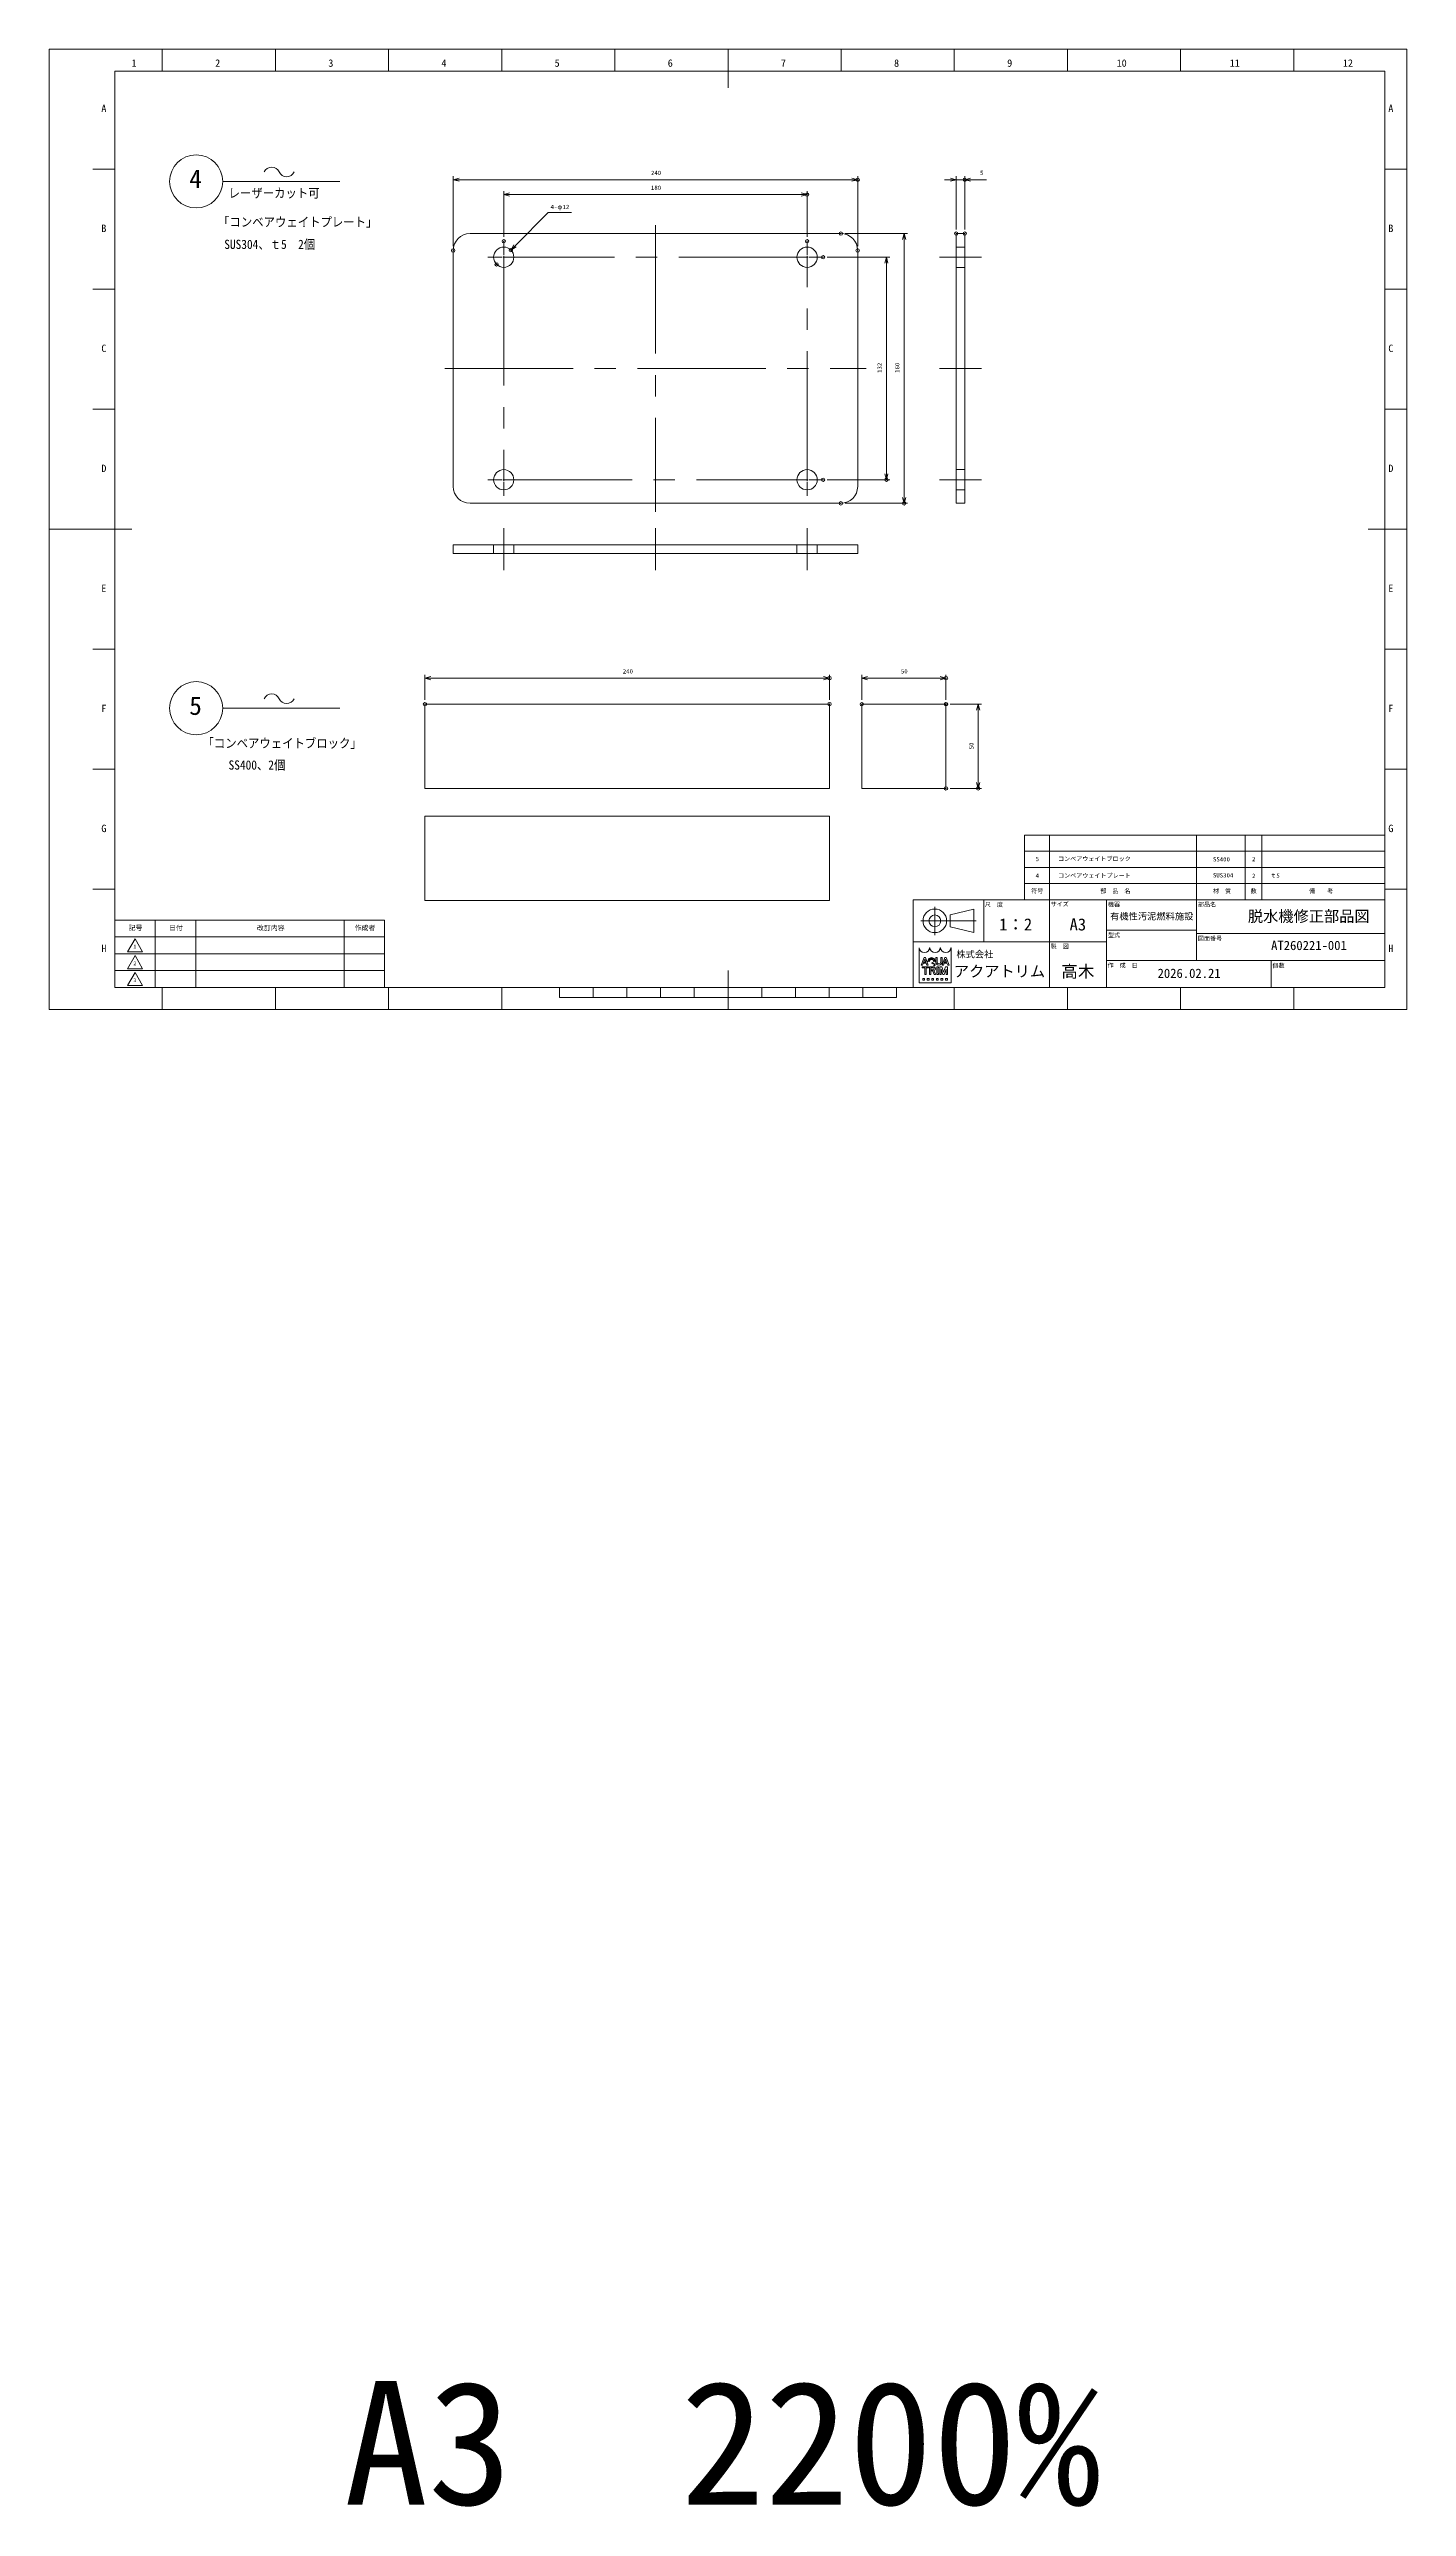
# Model space of a CAD drawing. Units: millimetres at full size. Extents: x -34906 to 7411, y -8440 to 3030.
# Drawn here: x -7189 to -6384, y -8399 to -6941 of the extents above; entities that cross this region are included whole.
import ezdxf
from ezdxf.enums import TextEntityAlignment as Align

# ---------------------------------------------------------------- set-up
doc = ezdxf.new("R2010")
doc.units = ezdxf.units.MM
doc.header["$LTSCALE"] = 4
doc.header["$PDMODE"] = 32
doc.header["$PDSIZE"] = 2
doc.linetypes.add('USER1', pattern=[28.575, 19.05, -3.175, 3.175, -3.175])
doc.linetypes.add('USER4', pattern=[4.7625, 3.175, -1.5875])
for name, color, linetype, lineweight in [('0-1_Defpoints', 7, 'Continuous', 18), ('0-2_01_外形線', 7, 'Continuous', 18), ('0-3_04_中心線', 7, 'USER1', 9), ('0-4_06_文字', 7, 'Continuous', 9), ('0-5_07_寸法線', 7, 'Continuous', 9), ('0-6_02_細線', 5, 'Continuous', 18), ('0-7_99_図枠', 7, 'Continuous', 18), ('0-9_10_補助線', 8, 'Continuous', 18), ('0-A_03_かくれ線', 6, 'USER4', 18)]:
    doc.layers.add(name, color=color, linetype=linetype, lineweight=lineweight)
doc.layers.add('0-F_06_PHANTOM', color=4, linetype='Continuous')
doc.styles.add('ＭＳ ゴシック', font='')
doc.styles.get('ＭＳ ゴシック').set_extended_font_data('MS Gothic')

msp = doc.modelspace()

# ---------------------------------------------------------------- texts
at = {"layer": '0-4_06_文字', "color": 134, "style": 'ＭＳ ゴシック'}
for s, p in [('4', (-7106.239, -7026.435)), ('5', (-7106.239, -7338.984))]:
    msp.add_text(s, height=11, dxfattribs=at).set_placement(p, align=Align.BOTTOM_LEFT)
at = {"layer": '0-4_06_文字', "style": 'ＭＳ ゴシック', "width": 0.9}
for s, p in [('レーザーカット可', (-7082.909, -7030.487)), ('「コンベアウェイトプレート」', (-7089.12, -7047.658)), ('SUS304、ｔ5\u30002個', (-7085.467, -7060.931)), ('「コンベアウェイトブロック」', (-7098.38, -7356.875)), ('SS400、2個', (-7082.909, -7369.832))]:
    msp.add_text(s, height=5.499, dxfattribs=at).set_placement(p, align=Align.BOTTOM_LEFT)
at = {"layer": '0-5_07_寸法線', "style": 'ＭＳ ゴシック'}
for s, p in [('240', (-6832.274, -7016.171)), ('5', (-6637.064, -7016.171)), ('180', (-6832.274, -7024.992)), ('4-φ12', (-6891.85, -7036.356)), ('240', (-6848.995, -7311.907)), ('50', (-6683.993, -7311.907))]:
    msp.add_text(s, height=2.566, dxfattribs=at).set_placement(p, align=Align.BOTTOM_LEFT)
for s, p in [('132', (-6694.597, -7132.795)), ('160', (-6684.097, -7132.795)), ('50', (-6640.139, -7356.092))]:
    msp.add_text(s, height=2.566, rotation=90, dxfattribs=at).set_placement(p, align=Align.BOTTOM_LEFT)
at = {"layer": '0-7_99_図枠', "style": 'ＭＳ ゴシック'}
for s, height, p in [('1', 4.399, (-7140.462, -6952.5)), ('2', 4.399, (-7090.851, -6952.5)), ('3', 4.399, (-7023.721, -6952.5)), ('4', 4.399, (-6956.591, -6952.5)), ('5', 4.399, (-6889.461, -6952.5)), ('6', 4.399, (-6822.331, -6952.5)), ('7', 4.399, (-6755.201, -6952.5)), ('8', 4.399, (-6688.071, -6952.5)), ('9', 4.399, (-6620.941, -6952.5)), ('10', 4.399, (-6555.993, -6952.5)), ('11', 4.399, (-6488.863, -6952.5)), ('12', 4.399, (-6421.733, -6952.5)), ('A', 4.399, (-7158.404, -6979.331)), ('A', 4.399, (-6394.804, -6979.331)), ('B', 4.399, (-7158.404, -7050.536)), ('B', 4.399, (-6394.804, -7050.536)), ('C', 4.399, (-7158.404, -7121.742)), ('C', 4.399, (-6394.804, -7121.742)), ('D', 4.399, (-7158.404, -7192.948)), ('D', 4.399, (-6394.804, -7192.948)), ('E', 4.399, (-7158.404, -7264.154)), ('E', 4.399, (-6394.804, -7264.154)), ('F', 4.399, (-7158.404, -7335.359)), ('F', 4.399, (-6394.804, -7335.359)), ('G', 4.399, (-7158.404, -7406.565)), ('G', 4.399, (-6394.804, -7406.565)), ('5', 2.566, (-6604.063, -7423.258)), ('コンベアウェイトブロック', 2.566, (-6590.744, -7423.105)), ('SS400', 2.566, (-6498.826, -7423.412)), ('2', 2.566, (-6475.621, -7423.258)), ('4', 2.566, (-6604.063, -7433.056)), ('コンベアウェイトプレート', 2.566, (-6590.744, -7433.056)), ('SUS304', 2.566, (-6498.826, -7432.903)), ('2', 2.566, (-6475.621, -7433.209)), ('ｔ5', 2.566, (-6464.837, -7433.056)), ('尺\u3000度', 2.566, (-6634.17, -7450.255)), ('符号', 2.566, (-6606.688, -7442.242)), ('サイズ', 2.566, (-6595.17, -7449.991)), ('部\u3000品\u3000名', 2.566, (-6565.705, -7442.242)), ('機器', 2.566, (-6561.146, -7450.196)), ('部品名', 2.566, (-6507.745, -7450.196)), ('材\u3000質', 2.566, (-6498.826, -7442.242)), ('数', 2.566, (-6476.496, -7442.242)), ('備\u3000\u3000考', 2.566, (-6441.79, -7442.242)), ('記号', 2.933, (-7142.222, -7464.374)), ('日付', 2.933, (-7118.222, -7464.374)), ('改訂内容', 2.933, (-7066.04, -7464.442)), ('作成者', 2.933, (-7008.131, -7464.374)), ('1：2', 7.185, (-6625.695, -7465.746)), ('A3', 7.185, (-6583.899, -7465.746)), ('型式', 2.566, (-6561.146, -7468.373)), ('有機性汚泥燃料施設', 3.919, (-6559.864, -7458.32)), ('脱水機修正部品図', 6.619, (-6478.114, -7460.468)), ('H', 4.399, (-7158.404, -7477.771)), ('1', 2.199, (-7139.379, -7474.858)), ('株式会社', 3.919, (-6651.079, -7480.85)), ('製\u3000図', 2.566, (-6595.17, -7474.991)), ('図面番号', 2.566, (-6507.745, -7470.373)), ('AT260221-001', 5.499, (-6464.336, -7476.85)), ('H', 4.399, (-6394.804, -7477.771)), ('3', 2.199, (-7139.379, -7494.858)), ('2', 2.199, (-7139.379, -7484.858)), ('アクアトリム', 6.619, (-6652.59, -7493.102)), ('高木', 7.185, (-6588.799, -7493.615)), ('作\u3000成\u3000日', 2.566, (-6561.39, -7486.331)), ('2026.02.21', 5.499, (-6531.696, -7493.383)), ('個数', 2.566, (-6463.5, -7486.429))]:
    msp.add_text(s, height=height, dxfattribs=at).set_placement(p, align=Align.BOTTOM_LEFT)
at = {"layer": '0-F_06_PHANTOM', "style": 'ＭＳ ゴシック'}
msp.add_text('A3\u30002200%', height=73.31, dxfattribs=at).set_placement((-7014.442, -8419.496), align=Align.BOTTOM_LEFT)

# ---------------------------------------------------------------- blocks, each defined once
blk = doc.blocks.new('AM_BALLOON1')
at = {"layer": '0-9_10_補助線', "color": 3, "lineweight": 9}
blk.add_circle((0, 0), 2.5, dxfattribs=at)

# ---------------------------------------------------------------- linework, layer by layer
at = {"layer": '0-1_Defpoints'}
msp.add_lwpolyline([(-7189.364, -7510.374), (-6383.804, -7510.374), (-6383.804, -6940.728), (-7189.364, -6940.728)], close=True, dxfattribs=at)
at = {"layer": '0-2_01_外形線'}
for p, q in [((-6939.649, -7050.17), (-6719.649, -7050.17)), ((-6651.122, -7050.17), (-6646.122, -7050.17)), ((-6651.122, -7050.17), (-6651.122, -7210.17)), ((-6646.122, -7050.17), (-6646.122, -7210.17)), ((-6949.649, -7060.17), (-6949.649, -7200.17)), ((-6709.649, -7060.17), (-6709.649, -7200.17)), ((-6939.649, -7210.17), (-6719.649, -7210.17)), ((-6651.122, -7210.17), (-6646.122, -7210.17)), ((-6949.649, -7234.873), (-6709.649, -7234.873)), ((-6949.649, -7234.873), (-6949.649, -7239.873)), ((-6949.649, -7239.873), (-6709.649, -7239.873)), ((-6709.649, -7234.873), (-6709.649, -7239.873))]:
    msp.add_line(p, q, dxfattribs=at)
for points in [[(-6966.37, -7379.342), (-6726.37, -7379.342), (-6726.37, -7329.342), (-6966.37, -7329.342)], [(-6707.243, -7379.342), (-6657.243, -7379.342), (-6657.243, -7329.342), (-6707.243, -7329.342)], [(-6966.37, -7445.844), (-6726.37, -7445.844), (-6726.37, -7395.844), (-6966.37, -7395.844)]]:
    msp.add_lwpolyline(points, close=True, dxfattribs=at)
for centre in [(-6919.649, -7064.17), (-6739.649, -7064.17), (-6919.649, -7196.17), (-6739.649, -7196.17)]:
    msp.add_circle(centre, 6, dxfattribs=at)
for centre, start, end in [((-6939.649, -7060.17), 90, 180), ((-6719.649, -7060.17), 0, 90), ((-6939.649, -7200.17), 180, 270), ((-6719.649, -7200.17), 270, 0)]:
    msp.add_arc(centre, 10, start, end, dxfattribs=at)
at = {"layer": '0-3_04_中心線'}
for p, q in [((-6919.649, -7062.97), (-6919.649, -7054.67)), ((-6739.649, -7062.97), (-6739.649, -7054.67)), ((-6929.149, -7064.17), (-6920.849, -7064.17)), ((-6919.649, -7073.67), (-6919.649, -7065.37)), ((-6918.449, -7064.17), (-6910.149, -7064.17)), ((-6749.149, -7064.17), (-6740.849, -7064.17)), ((-6739.649, -7073.67), (-6739.649, -7065.37)), ((-6738.449, -7064.17), (-6730.149, -7064.17)), ((-6919.649, -7194.97), (-6919.649, -7186.67)), ((-6739.649, -7194.97), (-6739.649, -7186.67)), ((-6929.149, -7196.17), (-6920.849, -7196.17)), ((-6919.649, -7205.67), (-6919.649, -7197.37)), ((-6918.449, -7196.17), (-6910.149, -7196.17)), ((-6749.149, -7196.17), (-6740.849, -7196.17)), ((-6739.649, -7205.67), (-6739.649, -7197.37)), ((-6738.449, -7196.17), (-6730.149, -7196.17))]:
    msp.add_line(p, q, dxfattribs=at)
at = {"layer": '0-3_04_中心線', "color": 1, "lineweight": 18}
for p, q in [((-6829.649, -7045.17), (-6829.649, -7215.17)), ((-6661.122, -7064.17), (-6636.122, -7064.17)), ((-6954.649, -7130.17), (-6704.649, -7130.17)), ((-6661.122, -7130.17), (-6636.122, -7130.17)), ((-6661.122, -7196.17), (-6636.122, -7196.17)), ((-6919.649, -7224.873), (-6919.649, -7249.873)), ((-6829.649, -7224.873), (-6829.649, -7249.873)), ((-6739.649, -7224.873), (-6739.649, -7249.873))]:
    msp.add_line(p, q, dxfattribs=at)
at = {"layer": '0-3_04_中心線', "linetype": 'Continuous'}
for p, q in [((-6920.249, -7064.17), (-6919.049, -7064.17)), ((-6919.649, -7064.77), (-6919.649, -7063.57)), ((-6740.249, -7064.17), (-6739.049, -7064.17)), ((-6739.649, -7064.77), (-6739.649, -7063.57)), ((-6920.249, -7196.17), (-6919.049, -7196.17)), ((-6919.649, -7196.77), (-6919.649, -7195.57)), ((-6740.249, -7196.17), (-6739.049, -7196.17)), ((-6739.649, -7196.77), (-6739.649, -7195.57))]:
    msp.add_line(p, q, dxfattribs=at)
at = {"layer": '0-3_04_中心線', "color": 1, "lineweight": 18}
msp.add_lwpolyline([(-6919.649, -7196.17), (-6739.649, -7196.17), (-6739.649, -7064.17), (-6919.649, -7064.17)], close=True, dxfattribs=at)
at = {"layer": '0-5_07_寸法線', "color": 3, "lineweight": 18}
for p, q in [((-7086.363, -7019.191), (-7016.877, -7019.191)), ((-6949.649, -7057.67), (-6949.649, -7016.171)), ((-6946.149, -7018.171), (-6713.149, -7018.171)), ((-6919.649, -7052.17), (-6919.649, -7024.992)), ((-6916.149, -7026.992), (-6743.149, -7026.992)), ((-6739.649, -7052.17), (-6739.649, -7024.992)), ((-6709.649, -7057.67), (-6709.649, -7016.171)), ((-6654.622, -7018.171), (-6658.122, -7018.171)), ((-6651.122, -7047.67), (-6651.122, -7016.171)), ((-6651.122, -7018.171), (-6646.122, -7018.171)), ((-6646.122, -7047.67), (-6646.122, -7016.171)), ((-6642.622, -7018.171), (-6633.256, -7018.171)), ((-6717.149, -7050.17), (-6680.097, -7050.17)), ((-6682.097, -7053.67), (-6682.097, -7206.67)), ((-6727.649, -7064.17), (-6690.597, -7064.17)), ((-6692.597, -7067.67), (-6692.597, -7192.67)), ((-6727.649, -7196.17), (-6690.597, -7196.17)), ((-6717.149, -7210.17), (-6680.097, -7210.17)), ((-6966.37, -7326.842), (-6966.37, -7311.907)), ((-6962.87, -7313.907), (-6729.87, -7313.907)), ((-6726.37, -7326.778), (-6726.37, -7311.907)), ((-6707.243, -7326.842), (-6707.243, -7311.907)), ((-6703.743, -7313.907), (-6660.743, -7313.907)), ((-6657.243, -7326.778), (-6657.243, -7311.907)), ((-7086.363, -7331.739), (-7016.877, -7331.739)), ((-6654.743, -7329.342), (-6636.139, -7329.342)), ((-6638.139, -7332.842), (-6638.139, -7375.842)), ((-6654.743, -7379.342), (-6636.139, -7379.342))]:
    msp.add_line(p, q, dxfattribs=at)
at = {"layer": '0-5_07_寸法線'}
for p, q in [((-6949.649, -7018.171), (-6946.149, -7018.171)), ((-6919.649, -7026.992), (-6916.149, -7026.992)), ((-6739.649, -7026.992), (-6743.149, -7026.992)), ((-6709.649, -7018.171), (-6713.149, -7018.171)), ((-6651.122, -7018.171), (-6654.622, -7018.171)), ((-6646.122, -7018.171), (-6642.622, -7018.171)), ((-6682.097, -7050.17), (-6682.097, -7053.67)), ((-6915.424, -7059.91), (-6912.96, -7057.424)), ((-6692.597, -7064.17), (-6692.597, -7067.67)), ((-6692.597, -7196.17), (-6692.597, -7192.67)), ((-6682.097, -7210.17), (-6682.097, -7206.67)), ((-6966.37, -7313.907), (-6962.87, -7313.907)), ((-6726.37, -7313.907), (-6729.87, -7313.907)), ((-6707.243, -7313.907), (-6703.743, -7313.907)), ((-6657.243, -7313.907), (-6660.743, -7313.907)), ((-6638.139, -7329.342), (-6638.139, -7332.842)), ((-6638.139, -7379.342), (-6638.139, -7375.842))]:
    msp.add_line(p, q, dxfattribs=at)
for points in [[(-6946.149, -7019.109), (-6949.649, -7018.171), (-6946.149, -7017.233)], [(-6916.149, -7027.929), (-6919.649, -7026.992), (-6916.149, -7026.054)], [(-6743.149, -7026.054), (-6739.649, -7026.992), (-6743.149, -7027.929)], [(-6713.149, -7017.233), (-6709.649, -7018.171), (-6713.149, -7019.109)], [(-6654.622, -7017.233), (-6651.122, -7018.171), (-6654.622, -7019.109)], [(-6642.622, -7019.109), (-6646.122, -7018.171), (-6642.622, -7017.233)], [(-6912.294, -7058.085), (-6915.424, -7059.91), (-6913.626, -7056.764)], [(-6683.035, -7053.67), (-6682.097, -7050.17), (-6681.159, -7053.67)], [(-6693.535, -7067.67), (-6692.597, -7064.17), (-6691.659, -7067.67)], [(-6691.659, -7192.67), (-6692.597, -7196.17), (-6693.535, -7192.67)], [(-6681.159, -7206.67), (-6682.097, -7210.17), (-6683.035, -7206.67)], [(-6962.87, -7314.845), (-6966.37, -7313.907), (-6962.87, -7312.97)], [(-6729.87, -7312.97), (-6726.37, -7313.907), (-6729.87, -7314.845)], [(-6703.743, -7314.845), (-6707.243, -7313.907), (-6703.743, -7312.97)], [(-6660.743, -7312.97), (-6657.243, -7313.907), (-6660.743, -7314.845)], [(-6639.077, -7332.842), (-6638.139, -7329.342), (-6637.201, -7332.842)], [(-6637.201, -7375.842), (-6638.139, -7379.342), (-6639.077, -7375.842)]]:
    msp.add_lwpolyline(points, dxfattribs=at)
at = {"layer": '0-5_07_寸法線', "color": 3, "lineweight": 18}
msp.add_lwpolyline([(-6879.391, -7037.556), (-6893.258, -7037.556), (-6912.96, -7057.424)], dxfattribs=at)
at = {"layer": '0-5_07_寸法線', "lineweight": 18}
for centre, start, end in [((-7057.334, -7015.599), 24.22764, 155.57578), ((-7048.473, -7011.594), 204.22764, 335.57578), ((-7057.334, -7328.148), 24.22764, 155.57578), ((-7048.473, -7324.142), 204.22764, 335.57578)]:
    msp.add_arc(centre, 4.862, start, end, dxfattribs=at)
at = {"layer": '0-5_07_寸法線'}
for p in [(-6739.649, -7026.992), (-6709.649, -7018.171), (-6646.122, -7018.171), (-6919.649, -7054.67), (-6739.649, -7054.67), (-6719.649, -7050.17), (-6651.122, -7050.17), (-6646.122, -7050.17), (-6949.649, -7060.17), (-6923.874, -7068.431), (-6915.424, -7059.91), (-6730.149, -7064.17), (-6709.649, -7060.17), (-6730.149, -7196.17), (-6692.597, -7196.17), (-6719.649, -7210.17), (-6682.097, -7210.17), (-6726.37, -7313.907), (-6657.243, -7313.907), (-6966.37, -7329.342), (-6726.37, -7329.278), (-6707.243, -7329.342), (-6657.243, -7329.278), (-6657.243, -7329.342), (-6657.243, -7379.342), (-6638.139, -7379.342)]:
    msp.add_point(p, dxfattribs=at)
at = {"layer": '0-6_02_細線'}
for p, q in [((-6610.652, -7445.374), (-6610.652, -7406.974)), ((-6610.652, -7406.974), (-6396.804, -7406.974)), ((-6595.804, -7406.974), (-6595.804, -7445.374)), ((-6508.706, -7406.974), (-6508.706, -7445.374)), ((-6479.796, -7406.974), (-6479.796, -7445.374)), ((-6469.897, -7406.974), (-6469.897, -7445.374)), ((-6610.652, -7416.574), (-6396.804, -7416.574)), ((-6610.652, -7426.174), (-6396.804, -7426.174)), ((-6610.652, -7435.774), (-6396.804, -7435.774))]:
    msp.add_line(p, q, dxfattribs=at)
at = {"layer": '0-7_99_図枠'}
for p, q in [((-7122.234, -6953.728), (-7122.234, -6940.728)), ((-7055.104, -6953.728), (-7055.104, -6940.728)), ((-6987.974, -6953.728), (-6987.974, -6940.728)), ((-6920.844, -6953.728), (-6920.844, -6940.728)), ((-6853.714, -6953.728), (-6853.714, -6940.728)), ((-6786.584, -6940.728), (-6786.584, -6963.728)), ((-6719.454, -6953.728), (-6719.454, -6940.728)), ((-6652.324, -6953.728), (-6652.324, -6940.728)), ((-6585.194, -6953.728), (-6585.194, -6940.728)), ((-6585.194, -6953.728), (-6585.194, -6940.728)), ((-6518.064, -6953.728), (-6518.064, -6940.728)), ((-6450.934, -6953.728), (-6450.934, -6940.728)), ((-7150.404, -7011.933), (-7163.404, -7011.933)), ((-6383.804, -7011.933), (-6396.804, -7011.933)), ((-7150.404, -7083.139), (-7163.404, -7083.139)), ((-6383.804, -7083.139), (-6396.804, -7083.139)), ((-7150.404, -7154.345), (-7163.404, -7154.345)), ((-6383.804, -7154.345), (-6396.804, -7154.345)), ((-7189.364, -7225.551), (-7140.404, -7225.551)), ((-6383.804, -7225.551), (-6406.804, -7225.551)), ((-7150.404, -7296.756), (-7163.404, -7296.756)), ((-6383.804, -7296.756), (-6396.804, -7296.756)), ((-7150.404, -7367.962), (-7163.404, -7367.962)), ((-6383.804, -7367.962), (-6396.804, -7367.962)), ((-7150.404, -7439.168), (-7163.404, -7439.168)), ((-6663.854, -7466.274), (-6663.854, -7449.474)), ((-6634.804, -7470.374), (-6634.804, -7445.374)), ((-6595.804, -7497.374), (-6595.804, -7445.374)), ((-6562.107, -7497.374), (-6562.107, -7445.374)), ((-6508.706, -7445.374), (-6508.706, -7481.374)), ((-6383.804, -7439.168), (-6396.804, -7439.168)), ((-7126.404, -7497.374), (-7126.404, -7457.374)), ((-7102.404, -7497.374), (-7102.404, -7457.374)), ((-7014.404, -7497.374), (-7014.404, -7457.374)), ((-6672.254, -7457.874), (-6639.354, -7457.874)), ((-6562.107, -7463.374), (-6508.706, -7463.374)), ((-7150.404, -7467.374), (-6990.404, -7467.374)), ((-7150.404, -7477.374), (-6990.404, -7477.374)), ((-6562.107, -7470.374), (-6676.804, -7470.374)), ((-6670.19, -7479.668), (-6669.439, -7479.668)), ((-6667.731, -7484.174), (-6669.439, -7479.668)), ((-6663.34, -7482.368), (-6663.34, -7479.668)), ((-6662.525, -7479.668), (-6663.34, -7479.668)), ((-6662.525, -7482.204), (-6662.525, -7479.668)), ((-6659.536, -7482.368), (-6659.536, -7479.668)), ((-6657.875, -7479.668), (-6657.124, -7479.668)), ((-6655.417, -7484.174), (-6657.124, -7479.668)), ((-6508.706, -7465.374), (-6396.804, -7465.374)), ((-7150.404, -7487.374), (-6990.404, -7487.374)), ((-6786.584, -7510.374), (-6786.584, -7487.374)), ((-6671.897, -7484.196), (-6671.897, -7484.174)), ((-6671.897, -7484.196), (-6671.084, -7484.196)), ((-6671.31, -7485.102), (-6667.597, -7485.102)), ((-6671.31, -7485.102), (-6671.31, -7485.736)), ((-6671.31, -7485.736), (-6669.951, -7485.736)), ((-6671.084, -7484.196), (-6669.814, -7480.629)), ((-6671.083, -7492.001), (-6671.083, -7493.088)), ((-6670.641, -7483.002), (-6670.396, -7482.314)), ((-6670.641, -7483.002), (-6668.969, -7483.002)), ((-6670.396, -7482.314), (-6669.214, -7482.314)), ((-6669.861, -7489.63), (-6669.861, -7485.826)), ((-6669.861, -7489.63), (-6669.046, -7489.63)), ((-6669.214, -7482.314), (-6669.814, -7480.629)), ((-6669.046, -7489.63), (-6669.046, -7485.826)), ((-6668.955, -7485.736), (-6667.597, -7485.736)), ((-6668.366, -7492.001), (-6668.366, -7493.088)), ((-6667.924, -7481.66), (-6667.924, -7482.204)), ((-6667.731, -7484.196), (-6667.731, -7484.174)), ((-6667.597, -7485.102), (-6667.597, -7485.736)), ((-6667.17, -7481.714), (-6667.17, -7482.148)), ((-6667.08, -7485.102), (-6667.08, -7489.63)), ((-6667.08, -7485.102), (-6664.998, -7485.102)), ((-6666.265, -7485.736), (-6664.889, -7485.736)), ((-6666.238, -7487.484), (-6666.238, -7486.85)), ((-6666.238, -7486.85), (-6664.889, -7486.85)), ((-6666.238, -7487.484), (-6665.349, -7487.484)), ((-6665.666, -7482.996), (-6665.265, -7482.57)), ((-6665.666, -7482.996), (-6665.296, -7483.355)), ((-6665.649, -7492.001), (-6665.649, -7493.088)), ((-6665.265, -7482.57), (-6663.588, -7483.952)), ((-6665.013, -7487.711), (-6664.324, -7489.63)), ((-6664.781, -7482.947), (-6664.198, -7483.427)), ((-6664.741, -7483.895), (-6664.112, -7484.508)), ((-6664.513, -7481.714), (-6664.513, -7482.148)), ((-6664.324, -7489.63), (-6663.445, -7489.63)), ((-6664.225, -7487.683), (-6663.445, -7489.593)), ((-6664.112, -7484.508), (-6663.588, -7483.952)), ((-6663.759, -7481.66), (-6663.759, -7482.204)), ((-6663.445, -7489.593), (-6663.445, -7489.63)), ((-6662.932, -7492.001), (-6662.932, -7493.088)), ((-6662.758, -7485.102), (-6661.762, -7485.102)), ((-6662.758, -7485.102), (-6662.758, -7485.736)), ((-6662.758, -7489.63), (-6662.758, -7488.996)), ((-6662.668, -7488.905), (-6662.668, -7485.826)), ((-6661.853, -7488.905), (-6661.853, -7485.826)), ((-6661.762, -7485.102), (-6661.762, -7485.736)), ((-6661.302, -7484.196), (-6661.574, -7484.196)), ((-6660.946, -7485.102), (-6659.764, -7485.102)), ((-6660.215, -7492.001), (-6660.215, -7493.088)), ((-6659.09, -7489.63), (-6660.132, -7486.46)), ((-6658.682, -7488.39), (-6659.764, -7485.102)), ((-6659.582, -7484.196), (-6659.582, -7484.174)), ((-6659.582, -7484.196), (-6658.769, -7484.196)), ((-6659.09, -7489.63), (-6658.275, -7489.63)), ((-6658.769, -7484.196), (-6657.499, -7480.629)), ((-6658.682, -7488.39), (-6657.601, -7485.102)), ((-6658.326, -7483.002), (-6658.081, -7482.314)), ((-6658.326, -7483.002), (-6656.654, -7483.002)), ((-6658.275, -7489.63), (-6657.232, -7486.46)), ((-6658.081, -7482.314), (-6656.9, -7482.314)), ((-6656.417, -7485.102), (-6657.601, -7485.102)), ((-6656.9, -7482.314), (-6657.499, -7480.629)), ((-6656.412, -7492.001), (-6656.412, -7493.088)), ((-6655.417, -7484.196), (-6655.417, -7484.174)), ((-6562.107, -7481.374), (-6396.804, -7481.374)), ((-6464.339, -7481.374), (-6464.339, -7497.374)), ((-7122.234, -7510.374), (-7122.234, -7497.374)), ((-7055.104, -7510.374), (-7055.104, -7497.374)), ((-6987.974, -7510.374), (-6987.974, -7497.374)), ((-6920.844, -7510.374), (-6920.844, -7497.374)), ((-6886.584, -7503.374), (-6886.584, -7497.374)), ((-6886.584, -7503.374), (-6686.584, -7503.374)), ((-6866.584, -7503.374), (-6866.584, -7497.374)), ((-6846.584, -7503.374), (-6846.584, -7497.374)), ((-6826.584, -7503.374), (-6826.584, -7497.374)), ((-6806.584, -7503.374), (-6806.584, -7497.374)), ((-6766.584, -7503.374), (-6766.584, -7497.374)), ((-6746.584, -7503.374), (-6746.584, -7497.374)), ((-6726.584, -7503.374), (-6726.584, -7497.374)), ((-6706.584, -7503.374), (-6706.584, -7497.374)), ((-6686.584, -7503.374), (-6686.584, -7497.374)), ((-6652.324, -7510.374), (-6652.324, -7497.374)), ((-6585.194, -7510.374), (-6585.194, -7497.374)), ((-6585.194, -7510.374), (-6585.194, -7497.374)), ((-6518.064, -7510.374), (-6518.064, -7497.374)), ((-6450.934, -7510.374), (-6450.934, -7497.374))]:
    msp.add_line(p, q, dxfattribs=at)
for points in [[(-7150.404, -7497.374), (-6396.804, -7497.374), (-6396.804, -6953.728), (-7150.404, -6953.728)], [(-6676.804, -7497.374), (-6396.804, -7497.374), (-6396.804, -7445.374), (-6676.804, -7445.374)], [(-7150.404, -7497.374), (-6990.404, -7497.374), (-6990.404, -7457.374), (-7150.404, -7457.374)], [(-6654.754, -7454.374), (-6640.754, -7450.874), (-6640.754, -7464.874), (-6654.754, -7461.374)], [(-7142.904, -7476.312), (-7138.404, -7468.517), (-7133.904, -7476.312)], [(-7142.904, -7486.312), (-7138.404, -7478.517), (-7133.904, -7486.312)], [(-7142.904, -7496.312), (-7138.404, -7488.517), (-7133.904, -7496.312)]]:
    msp.add_lwpolyline(points, close=True, dxfattribs=at)
for points in [[(-6654.238, -7473.798), (-6654.238, -7494.718), (-6673.256, -7494.718), (-6673.256, -7473.798)], [(-6671.897, -7484.196), (-6671.897, -7484.174), (-6670.19, -7479.668)], [(-6660.351, -7482.204), (-6660.351, -7479.668), (-6659.536, -7479.668)], [(-6659.582, -7484.196), (-6659.582, -7484.174), (-6657.875, -7479.668)], [(-6671.083, -7492.001), (-6669.996, -7492.001), (-6669.996, -7493.088), (-6671.083, -7493.088)], [(-6667.731, -7484.196), (-6668.544, -7484.196), (-6668.969, -7483.002)], [(-6668.366, -7492.001), (-6667.279, -7492.001), (-6667.279, -7493.088), (-6668.366, -7493.088)], [(-6667.08, -7489.63), (-6666.265, -7489.63), (-6666.265, -7485.736)], [(-6665.649, -7492.001), (-6664.562, -7492.001), (-6664.562, -7493.088), (-6665.649, -7493.088)], [(-6662.932, -7492.001), (-6661.846, -7492.001), (-6661.846, -7493.088), (-6662.932, -7493.088)], [(-6662.758, -7489.63), (-6661.762, -7489.63), (-6661.762, -7488.996)], [(-6660.946, -7485.102), (-6660.946, -7489.63), (-6660.131, -7489.63), (-6660.132, -7486.46)], [(-6660.215, -7492.001), (-6659.129, -7492.001), (-6659.129, -7493.088), (-6660.215, -7493.088)], [(-6656.412, -7492.001), (-6657.499, -7492.001), (-6657.499, -7493.088), (-6656.412, -7493.088)], [(-6657.232, -7486.46), (-6657.232, -7489.63), (-6656.417, -7489.63), (-6656.417, -7485.102)], [(-6655.417, -7484.196), (-6656.229, -7484.196), (-6656.654, -7483.002)]]:
    msp.add_lwpolyline(points, dxfattribs=at)
for radius in [7, 3.5]:
    msp.add_circle((-6663.854, -7457.874), radius, dxfattribs=at)
for centre, radius, start, end in [((-6673.256, -7473.889), 0.0906, 0, 90), ((-6666.917, -7473.889), 0.0906, 0, 180), ((-6666.917, -7473.889), 0.0906, 0, 90), ((-6660.578, -7473.889), 0.0906, 0, 180), ((-6654.238, -7473.889), 0.0906, 90, 180), ((-6669.951, -7485.826), 0.0906, 0, 90), ((-6668.955, -7485.826), 0.0906, 90, 180), ((-6665.349, -7487.846), 0.362, 21.9283, 90), ((-6664.908, -7486.293), 0.558, 271.99706, 88.00294), ((-6664.773, -7487.907), 0.592, 22.27295, 58.55311), ((-6661.426, -7482.286), 1.916, 182.45003, 265.55526), ((-6662.758, -7485.826), 0.0906, 0, 90), ((-6662.758, -7488.905), 0.0906, 270, 0), ((-6660.908, -7482.225), 1.617, 179.25279, 218.96457), ((-6661.438, -7481.921), 1.507, 241.15773, 298.84227), ((-6661.762, -7485.826), 0.0906, 90, 180), ((-6661.762, -7488.905), 0.0906, 180, 270), ((-6661.451, -7482.286), 1.916, 274.44474, 357.54997), ((-6661.968, -7482.225), 1.617, 321.03543, 0.74721)]:
    msp.add_arc(centre, radius, start, end, dxfattribs=at)
for centre, major_axis, ratio, start_param, end_param in [((-6670.087, -7473.889), (-3.079, 0), 0.882353, 6.28318531, 9.42477796), ((-6665.842, -7481.66), (-2.083, 0), 0.956522, 3.14159265, 6.28318531), ((-6663.747, -7473.889), (-3.079, 0), 0.882353, 6.28318531, 9.42477796), ((-6657.408, -7473.889), (-3.079, 0), 0.882353, 6.28318531, 9.42477796), ((-6665.842, -7482.204), (-2.083, 0), 0.956522, 4.15591475, 6.28318531), ((-6665.842, -7481.714), (1.328, 0), 0.994718, 6.28318531, 9.42477796), ((-6665.842, -7482.15), (1.328, 0), 0.995036, 1.14769271, 3.14159265), ((-6664.998, -7486.293), (-1.462, 0), 0.81482, 1.94406945, 4.71238898), ((-6665.842, -7482.15), (1.328, 0), 0.995036, 6.28318531, 6.92970349), ((-6665.842, -7482.204), (-2.083, 0), 0.956522, 3.14159265, 3.80298072)]:
    msp.add_ellipse(centre, major_axis=major_axis, ratio=ratio, start_param=start_param, end_param=end_param, dxfattribs=at)
at = {"layer": '0-A_03_かくれ線'}
for p, q in [((-6651.122, -7058.17), (-6646.122, -7058.17)), ((-6651.122, -7070.17), (-6646.122, -7070.17)), ((-6651.122, -7190.17), (-6646.122, -7190.17)), ((-6651.122, -7202.17), (-6646.122, -7202.17)), ((-6925.649, -7234.873), (-6925.649, -7239.873)), ((-6913.649, -7234.873), (-6913.649, -7239.873)), ((-6745.649, -7234.873), (-6745.649, -7239.873)), ((-6733.649, -7234.873), (-6733.649, -7239.873))]:
    msp.add_line(p, q, dxfattribs=at)

# ---------------------------------------------------------------- block references
at = {"layer": '0-4_06_文字', "xscale": 6.299618, "yscale": 6.299618}
for p in [(-7102.131, -7019.178), (-7102.131, -7331.727)]:
    msp.add_blockref('AM_BALLOON1', p, dxfattribs=at)

msp.set_redraw_order([(e.dxf.handle, doc.entitydb.next_handle()) for e in msp.query("TEXT MTEXT ATTDEF DIMENSION ARC_DIMENSION")])  # texts and dimensions are drawn at this point

doc.saveas('drawing.dxf')
